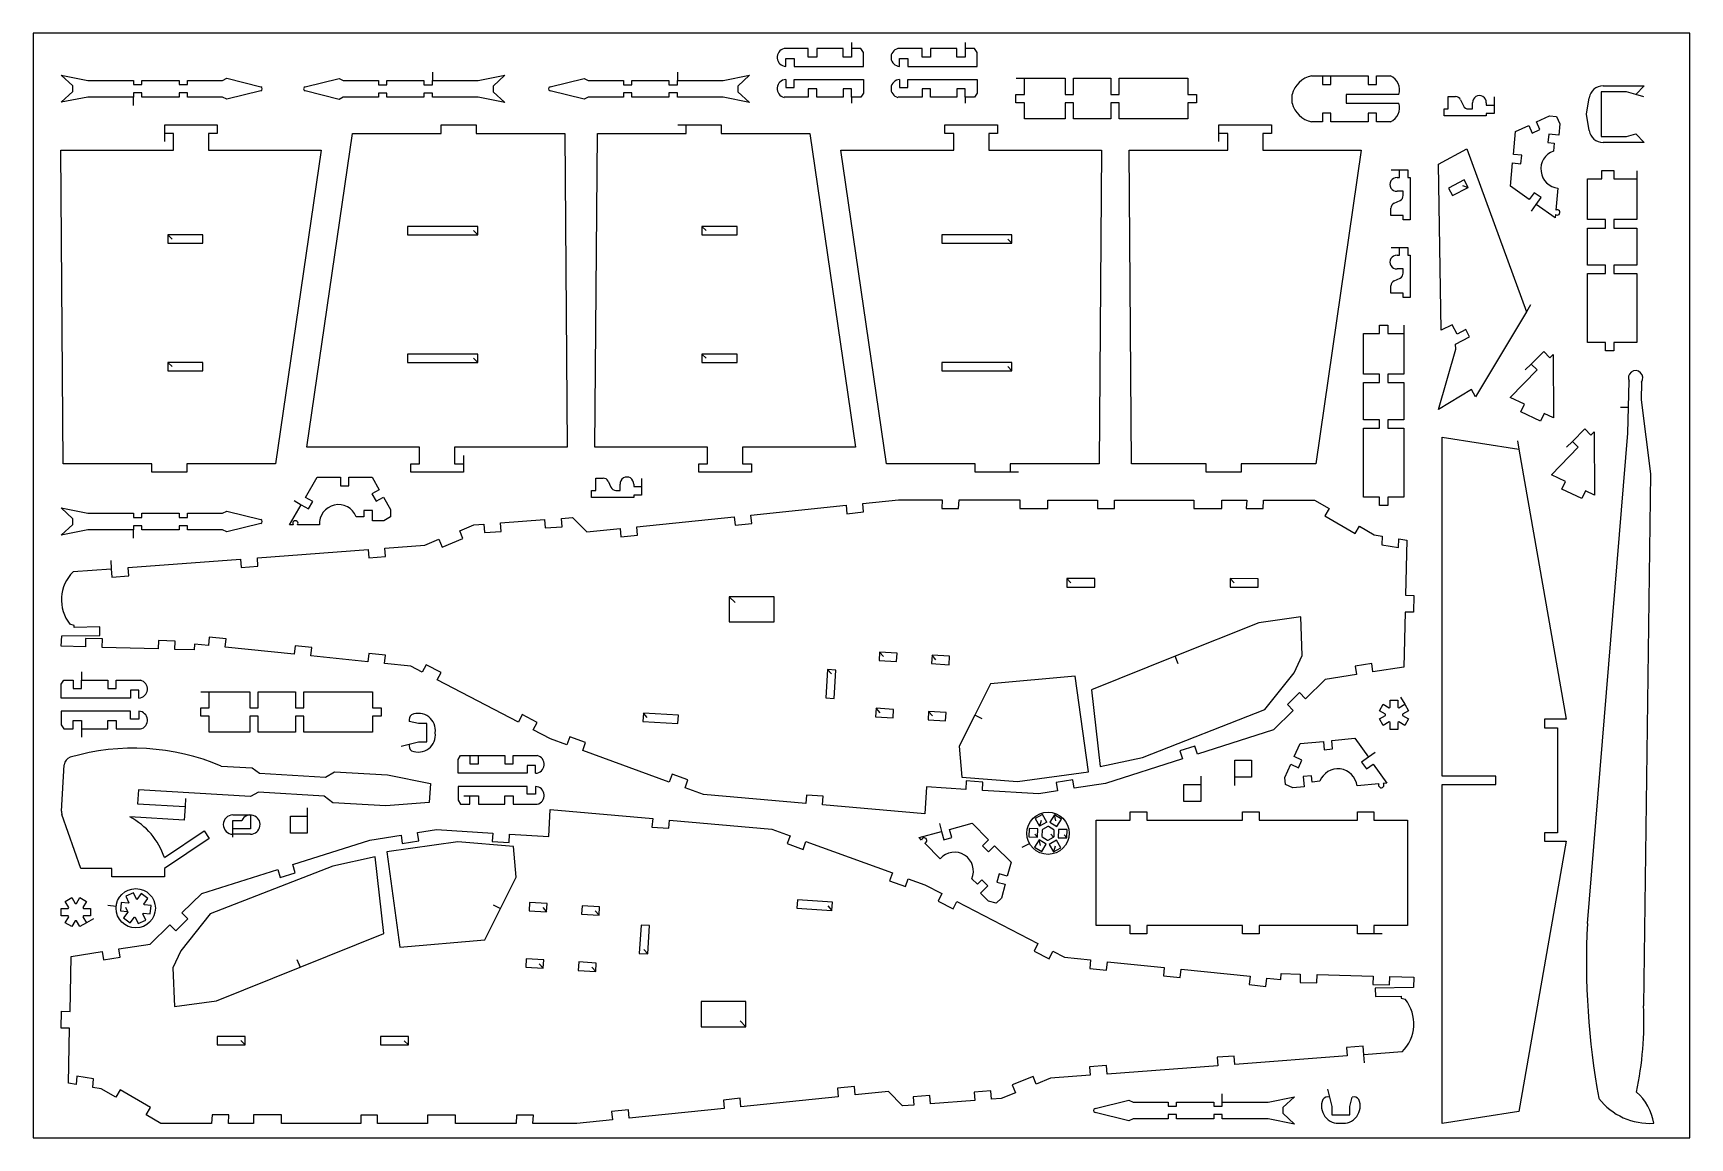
# Model space of a CAD drawing. Extents: x 0 to 600, y 0 to 400.
import ezdxf

# ---------------------------------------------------------------- set-up
doc = ezdxf.new("R2010")
doc.units = 0
doc.header["$MEASUREMENT"] = 0
doc.layers.add('DEFAULT', color=7, linetype='Continuous')
doc.layers.add('Layer1', color=150, linetype='Continuous')

msp = doc.modelspace()

# ---------------------------------------------------------------- linework, layer by layer
for p, q in [((362.74, 109.98), (363.77, 108.86)), ((368.55, 109.99), (369.58, 108.88)), ((373.34, 109.7), (374.37, 108.58))]:
    msp.add_line(p, q)
at = {"layer": 'DEFAULT'}
for p, q in [((296.36, 396.57), (296.36, 394.41)), ((296.36, 396.57), (296.36, 394.41)), ((296.36, 396.57), (296.36, 394.41)), ((337.56, 396.57), (337.56, 394.41)), ((337.56, 396.57), (337.56, 394.41)), ((337.56, 396.57), (337.56, 394.41)), ((280.74, 394.41), (272.02, 394.41)), ((272.58, 387.96), (272.58, 390.8)), ((272.58, 390.8), (275.62, 390.8)), ((275.62, 390.8), (275.62, 387.96)), ((280.74, 391.36), (280.74, 394.41)), ((283.79, 391.36), (280.74, 391.36)), ((293.31, 394.41), (283.79, 394.41)), ((283.79, 394.41), (283.79, 391.36)), ((293.31, 391.36), (293.31, 394.41)), ((296.36, 391.36), (293.31, 391.36)), ((299.74, 394.41), (296.36, 394.41)), ((296.36, 394.41), (296.36, 391.36)), ((300.68, 392.95), (299.74, 394.41)), ((300.68, 387.96), (300.68, 392.95)), ((321.94, 394.41), (313.22, 394.41)), ((313.78, 387.96), (313.78, 390.8)), ((313.78, 390.8), (316.83, 390.8)), ((316.83, 390.8), (316.83, 387.96)), ((321.94, 391.36), (321.94, 394.41)), ((324.99, 391.36), (321.94, 391.36)), ((334.51, 394.41), (324.99, 394.41)), ((324.99, 394.41), (324.99, 391.36)), ((334.51, 391.36), (334.51, 394.41)), ((337.56, 391.36), (334.51, 391.36)), ((340.94, 394.41), (337.56, 394.41)), ((337.56, 394.41), (337.56, 391.36)), ((341.89, 392.95), (340.94, 394.41)), ((341.89, 387.96), (341.89, 392.95)), ((14.39, 380.91), (10.18, 384.8)), ((10.18, 384.8), (19.76, 382.89)), ((144.6, 385.81), (144.6, 382.81)), ((161.19, 382.81), (170.77, 384.73)), ((170.77, 384.73), (166.55, 380.84)), ((233.31, 385.83), (233.31, 382.83)), ((249.9, 382.83), (259.48, 384.74)), ((259.48, 384.74), (255.26, 380.86)), ((275.62, 387.96), (300.68, 387.96)), ((316.83, 387.96), (341.89, 387.96)), ((463.03, 384.55), (466.95, 384.55)), ((466.95, 384.55), (466.95, 381.44)), ((466.99, 384.55), (469.99, 384.55)), ((469.99, 384.55), (483.46, 384.55)), ((469.99, 381.44), (469.99, 384.55)), ((483.46, 384.55), (483.46, 381.44)), ((486.51, 381.44), (486.51, 384.55)), ((486.51, 384.55), (491.53, 384.55)), ((10.18, 374.95), (14.39, 378.84)), ((14.39, 378.84), (14.39, 380.91)), ((19.76, 382.89), (36.35, 382.89)), ((36.35, 382.89), (36.35, 381.36)), ((36.35, 381.36), (39.4, 381.36)), ((39.4, 378.38), (36.35, 378.38)), ((36.35, 378.38), (36.35, 376.86)), ((39.4, 381.36), (39.4, 382.89)), ((39.4, 382.89), (52.86, 382.89)), ((39.4, 376.86), (39.4, 378.38)), ((52.86, 382.89), (52.86, 381.36)), ((52.86, 381.36), (55.91, 381.36)), ((55.91, 378.38), (52.86, 378.38)), ((52.86, 378.38), (52.86, 376.86)), ((55.91, 381.36), (55.91, 382.89)), ((55.91, 382.89), (68.61, 382.89)), ((55.91, 376.86), (55.91, 378.38)), ((68.61, 382.89), (70.13, 383.64)), ((70.13, 383.64), (82.42, 380.61)), ((82.42, 379.13), (70.13, 376.11)), ((98.53, 380.54), (110.82, 383.57)), ((110.82, 376.03), (98.53, 379.06)), ((110.82, 383.57), (112.34, 382.81)), ((112.34, 382.81), (125.04, 382.81)), ((125.04, 382.81), (125.04, 381.29)), ((125.04, 381.29), (128.09, 381.29)), ((128.09, 378.31), (125.04, 378.31)), ((125.04, 378.31), (125.04, 376.79)), ((128.09, 381.29), (128.09, 382.81)), ((128.09, 382.81), (141.55, 382.81)), ((128.09, 376.79), (128.09, 378.31)), ((141.55, 382.81), (141.55, 381.29)), ((141.55, 381.29), (144.6, 381.29)), ((144.6, 378.31), (141.55, 378.31)), ((141.55, 378.31), (141.55, 376.79)), ((144.6, 382.81), (161.19, 382.81)), ((144.6, 381.29), (144.6, 382.81)), ((144.6, 376.79), (144.6, 378.31)), ((166.55, 380.84), (166.55, 378.76)), ((166.55, 378.76), (170.77, 374.87)), ((187.24, 380.56), (199.53, 383.58)), ((199.53, 376.05), (187.24, 379.08)), ((199.53, 383.58), (201.05, 382.83)), ((201.05, 382.83), (213.75, 382.83)), ((213.75, 382.83), (213.75, 381.31)), ((213.75, 381.31), (216.8, 381.31)), ((216.8, 378.33), (213.75, 378.33)), ((213.75, 378.33), (213.75, 376.8)), ((216.8, 381.31), (216.8, 382.83)), ((216.8, 382.83), (230.26, 382.83)), ((216.8, 376.8), (216.8, 378.33)), ((230.26, 382.83), (230.26, 381.31)), ((230.26, 381.31), (233.31, 381.31)), ((233.31, 378.33), (230.26, 378.33)), ((230.26, 378.33), (230.26, 376.8)), ((233.31, 382.83), (249.9, 382.83)), ((233.31, 381.31), (233.31, 382.83)), ((233.31, 376.8), (233.31, 378.33)), ((255.26, 380.86), (255.26, 378.78)), ((255.26, 378.78), (259.48, 374.89)), ((272.58, 383.21), (272.58, 380.37)), ((272.58, 380.37), (275.62, 380.37)), ((275.62, 380.37), (275.62, 383.21)), ((275.62, 383.21), (300.68, 383.21)), ((283.79, 379.81), (280.74, 379.81)), ((280.74, 379.81), (280.74, 376.76)), ((283.79, 376.76), (283.79, 379.81)), ((296.36, 379.81), (293.31, 379.81)), ((293.31, 379.81), (293.31, 376.76)), ((296.36, 376.76), (296.36, 379.81)), ((300.68, 378.22), (299.74, 376.76)), ((300.68, 383.21), (300.68, 378.22)), ((313.78, 383.21), (313.78, 380.37)), ((313.78, 380.37), (316.83, 380.37)), ((316.83, 380.37), (316.83, 383.21)), ((316.83, 383.21), (341.89, 383.21)), ((324.99, 379.81), (321.94, 379.81)), ((321.94, 379.81), (321.94, 376.76)), ((324.99, 376.76), (324.99, 379.81)), ((337.56, 379.81), (334.51, 379.81)), ((334.51, 379.81), (334.51, 376.76)), ((337.56, 376.76), (337.56, 379.81)), ((341.89, 378.22), (340.94, 376.76)), ((341.89, 383.21), (341.89, 378.22)), ((356, 383.64), (359, 383.64)), ((359, 383.64), (373.73, 383.64)), ((359, 377.84), (359, 383.63)), ((373.73, 383.64), (373.73, 377.84)), ((376.78, 377.84), (376.78, 383.64)), ((376.78, 383.64), (390.25, 383.64)), ((390.25, 383.64), (390.25, 377.84)), ((393.3, 377.84), (393.3, 383.64)), ((393.3, 383.64), (418.23, 383.64)), ((418.23, 383.64), (418.23, 377.84)), ((466.95, 381.44), (469.99, 381.44)), ((483.46, 381.44), (486.51, 381.44)), ((577.02, 378.78), (567.92, 378.78)), ((567.92, 378.78), (567.92, 362.55)), ((568.55, 380.89), (583.51, 380.89)), ((580.46, 377.76), (577.02, 378.78)), ((583.51, 380.89), (580.46, 377.76)), ((19.76, 376.86), (10.18, 374.95)), ((36.35, 376.86), (19.76, 376.86)), ((36.35, 373.86), (36.35, 376.86)), ((52.86, 376.86), (39.4, 376.86)), ((68.61, 376.86), (55.91, 376.86)), ((70.13, 376.11), (68.61, 376.86)), ((112.34, 376.79), (110.82, 376.03)), ((125.04, 376.79), (112.34, 376.79)), ((141.55, 376.79), (128.09, 376.79)), ((161.19, 376.79), (144.6, 376.79)), ((170.77, 374.87), (161.19, 376.79)), ((201.05, 376.8), (199.53, 376.05)), ((213.75, 376.8), (201.05, 376.8)), ((230.26, 376.8), (216.8, 376.8)), ((249.9, 376.8), (233.31, 376.8)), ((259.48, 374.89), (249.9, 376.8)), ((280.74, 376.76), (272.02, 376.76)), ((293.31, 376.76), (283.79, 376.76)), ((299.74, 376.76), (296.36, 376.76)), ((296.36, 376.76), (296.36, 374.6)), ((296.36, 376.76), (296.36, 374.6)), ((296.36, 376.76), (296.36, 374.6)), ((321.94, 376.76), (313.22, 376.76)), ((334.51, 376.76), (324.99, 376.76)), ((340.94, 376.76), (337.56, 376.76)), ((337.56, 376.76), (337.56, 374.6)), ((337.56, 376.76), (337.56, 374.6)), ((337.56, 376.76), (337.56, 374.6)), ((355.95, 374.79), (355.95, 377.84)), ((355.95, 377.84), (359, 377.84)), ((359, 374.79), (355.95, 374.79)), ((359, 369), (359, 374.79)), ((373.73, 377.84), (376.78, 377.84)), ((376.78, 374.79), (373.73, 374.79)), ((373.73, 374.79), (373.73, 369)), ((376.78, 369), (376.78, 374.79)), ((390.25, 377.84), (393.3, 377.84)), ((393.3, 374.79), (390.25, 374.79)), ((390.25, 374.79), (390.25, 369)), ((393.3, 369), (393.3, 374.79)), ((418.23, 377.84), (421.28, 377.84)), ((421.28, 374.79), (418.23, 374.79)), ((418.23, 374.79), (418.23, 369)), ((421.28, 377.84), (421.28, 374.79)), ((455.92, 374.7), (455.92, 377.75)), ((494.59, 377.75), (475.54, 377.75)), ((475.54, 377.75), (475.54, 374.7)), ((475.54, 374.7), (494.59, 374.7)), ((511, 370), (511, 372.56)), ((511, 372.56), (512.52, 372.56)), ((512.52, 372.56), (512.52, 377.01)), ((512.52, 377.01), (515.15, 377.01)), ((516.99, 375.84), (517.99, 373.72)), ((519.83, 372.56), (521.31, 372.56)), ((521.31, 372.56), (521.31, 374.78)), ((526.25, 374.78), (526.25, 373.92)), ((526.25, 373.92), (529.1, 373.92)), ((529.1, 376.92), (529.1, 373.92)), ((529.1, 373.92), (529.1, 370.87)), ((562.61, 370.66), (563.53, 376.6)), ((583.33, 376.9), (580.46, 377.76)), ((47.64, 363.71), (47.64, 366.76)), ((47.64, 366.76), (66.69, 366.76)), ((66.69, 366.76), (66.69, 363.71)), ((147.75, 363.71), (147.75, 366.76)), ((147.75, 366.76), (160.45, 366.76)), ((160.45, 366.76), (160.45, 363.71)), ((233.46, 366.76), (236.46, 366.76)), ((236.46, 366.76), (249.16, 366.76)), ((236.46, 363.71), (236.46, 366.76)), ((249.16, 366.76), (249.16, 363.71)), ((330.21, 363.71), (330.21, 366.76)), ((330.21, 366.76), (349.26, 366.76)), ((349.26, 366.76), (349.26, 363.71)), ((373.73, 369), (359, 369)), ((390.25, 369), (376.78, 369)), ((418.23, 369), (393.3, 369)), ((429.44, 363.72), (429.44, 366.77)), ((429.44, 366.77), (448.49, 366.77)), ((448.49, 366.77), (448.49, 363.72)), ((466.95, 367.9), (463.03, 367.9)), ((469.99, 371.01), (466.95, 371.01)), ((466.95, 371.01), (466.95, 367.9)), ((469.99, 367.9), (469.99, 371.01)), ((483.46, 367.9), (469.99, 367.9)), ((486.51, 371.01), (483.46, 371.01)), ((483.46, 371.01), (483.46, 367.9)), ((486.51, 367.9), (486.51, 371.01)), ((491.53, 367.9), (486.51, 367.9)), ((526.25, 370), (511, 370)), ((529.1, 370.87), (526.25, 370.87)), ((526.25, 370.87), (526.25, 370)), ((536.91, 364.44), (541.64, 366.59)), ((541.64, 366.59), (542.9, 363.82)), ((544.41, 367.86), (549.15, 370.02)), ((545.68, 365.08), (544.41, 367.86)), ((549.15, 370.02), (551.75, 369.76)), ((551.75, 369.76), (552.95, 367.14)), ((552.95, 367.14), (552.55, 363.05)), ((563.53, 364.73), (562.61, 370.66)), ((47.64, 360.71), (47.64, 363.71)), ((50.82, 363.71), (47.64, 363.71)), ((50.82, 357.61), (50.82, 363.71)), ((66.69, 363.71), (63.52, 363.71)), ((63.52, 363.71), (63.52, 357.61)), ((99.13, 250.13), (115.62, 363.71)), ((115.62, 363.71), (147.75, 363.71)), ((160.45, 363.71), (192.57, 363.71)), ((192.57, 363.71), (193.45, 250.13)), ((203.45, 250.13), (204.33, 363.71)), ((204.33, 363.71), (236.46, 363.71)), ((249.16, 363.71), (281.28, 363.71)), ((281.28, 363.71), (297.78, 250.13)), ((333.39, 363.71), (330.21, 363.71)), ((333.39, 357.61), (333.39, 363.71)), ((349.26, 363.71), (346.09, 363.71)), ((346.09, 363.71), (346.09, 357.61)), ((429.44, 360.72), (429.44, 363.72)), ((432.62, 363.72), (429.44, 363.72)), ((432.62, 357.63), (432.62, 363.72)), ((448.49, 363.72), (445.32, 363.72)), ((445.32, 363.72), (445.32, 357.63)), ((536.1, 356.05), (536.91, 364.44)), ((542.9, 363.82), (545.68, 365.08)), ((548.88, 363.4), (548.59, 360.37)), ((548.59, 360.37), (550.83, 360.15)), ((552.55, 363.05), (548.88, 363.4)), ((550.83, 360.15), (550.56, 357.31)), ((567.92, 362.55), (577.02, 362.55)), ((583.51, 360.43), (568.55, 360.43)), ((577.02, 362.55), (580.46, 363.57)), ((580.46, 363.57), (583.51, 360.43)), ((10.88, 244.03), (10.01, 357.61)), ((10.01, 357.61), (50.82, 357.61)), ((63.52, 357.61), (104.33, 357.61)), ((104.33, 357.61), (87.83, 244.03)), ((309.07, 244.03), (292.57, 357.61)), ((292.57, 357.61), (333.39, 357.61)), ((346.09, 357.61), (386.9, 357.61)), ((386.9, 357.61), (386.02, 244.03)), ((397.77, 244.05), (396.89, 357.63)), ((396.89, 357.63), (432.62, 357.63)), ((445.32, 357.63), (481, 357.63)), ((481, 357.63), (464.5, 244.05)), ((508.92, 352.61), (519.27, 358.07)), ((519.27, 358.07), (540.79, 299.09)), ((539.13, 355.76), (536.1, 356.05)), ((538.84, 352.72), (539.13, 355.76)), ((491.84, 350.52), (494.84, 350.52)), ((494.84, 350.52), (497.89, 350.52)), ((494.84, 347.68), (494.84, 350.52)), ((497.89, 350.52), (497.89, 347.68)), ((509.98, 292.47), (508.92, 352.61)), ((535, 344.63), (535.81, 353.01)), ((535.81, 353.01), (538.84, 352.72)), ((568.16, 347.2), (568.16, 350.25)), ((568.16, 350.25), (572.46, 350.25)), ((572.46, 350.25), (572.46, 347.2)), ((580.8, 350.2), (580.8, 347.2)), ((493.97, 347.68), (494.84, 347.68)), ((496.19, 342.73), (493.97, 342.73)), ((496.19, 341.25), (496.19, 342.73)), ((497.89, 347.68), (498.76, 347.68)), ((498.76, 347.68), (498.76, 332.42)), ((518.25, 346.85), (512.63, 343.89)), ((512.63, 343.89), (514.06, 341.19)), ((514.06, 341.19), (519.67, 344.16)), ((517.61, 344.79), (519.67, 344.16)), ((519.67, 344.16), (518.25, 346.85)), ((541.86, 339.73), (535, 344.63)), ((543.63, 342.22), (541.86, 339.73)), ((546.11, 340.45), (543.63, 342.22)), ((552.24, 343.85), (551.47, 335.93)), ((562.91, 332.47), (562.91, 347.2)), ((562.91, 347.2), (568.16, 347.2)), ((572.46, 347.2), (580.8, 347.2)), ((580.8, 347.2), (580.8, 332.47)), ((491.75, 333.95), (491.75, 336.57)), ((492.91, 338.41), (495.03, 339.42)), ((542.6, 335.52), (544.34, 337.96)), ((544.34, 337.96), (546.11, 340.45)), ((551.2, 333.07), (544.34, 337.96)), ((161.03, 330.02), (135.63, 330.02)), ((135.63, 330.02), (135.63, 326.95)), ((161.03, 326.95), (161.03, 330.02)), ((243.75, 328.48), (242.22, 330.01)), ((242.22, 330.01), (242.22, 326.96)), ((254.92, 330.01), (242.22, 330.01)), ((254.92, 326.96), (254.92, 330.01)), ((496.19, 333.95), (491.75, 333.95)), ((496.19, 332.42), (496.19, 333.95)), ((498.76, 332.42), (496.19, 332.42)), ((551.32, 334.35), (551.2, 333.07)), ((569.41, 332.47), (562.91, 332.47)), ((569.41, 329.42), (569.41, 332.47)), ((580.8, 332.47), (572.46, 332.47)), ((572.46, 332.47), (572.46, 329.42)), ((50.3, 325.46), (48.78, 326.98)), ((48.78, 326.98), (48.78, 323.93)), ((61.48, 326.98), (48.78, 326.98)), ((61.48, 323.93), (61.48, 326.98)), ((135.63, 326.95), (161.03, 326.95)), ((159.49, 328.48), (161.03, 326.95)), ((242.22, 326.96), (254.92, 326.96)), ((354.48, 326.99), (329.08, 326.99)), ((329.08, 326.99), (329.08, 323.92)), ((352.94, 325.46), (354.48, 323.92)), ((354.48, 323.92), (354.48, 326.99)), ((562.91, 315.96), (562.91, 329.42)), ((562.91, 329.42), (569.41, 329.42)), ((572.46, 329.42), (580.8, 329.42)), ((580.8, 329.42), (580.8, 315.96)), ((48.78, 323.93), (61.48, 323.93)), ((329.08, 323.92), (354.48, 323.92)), ((491.84, 322.42), (494.84, 322.42)), ((493.97, 319.58), (494.84, 319.58)), ((494.84, 322.42), (497.89, 322.42)), ((494.84, 319.58), (494.84, 322.42)), ((497.89, 322.42), (497.89, 319.58)), ((497.89, 319.58), (498.76, 319.58)), ((498.76, 319.58), (498.76, 304.32)), ((496.19, 314.63), (493.97, 314.63)), ((496.19, 313.15), (496.19, 314.63)), ((569.41, 315.96), (562.91, 315.96)), ((562.91, 287.97), (562.91, 312.91)), ((562.91, 312.91), (569.41, 312.91)), ((569.41, 312.91), (569.41, 315.96)), ((580.8, 315.96), (572.46, 315.96)), ((572.46, 315.96), (572.46, 312.91)), ((572.46, 312.91), (580.8, 312.91)), ((580.8, 312.91), (580.8, 287.97)), ((491.75, 305.85), (491.75, 308.48)), ((492.91, 310.31), (495.03, 311.32)), ((496.19, 305.85), (491.75, 305.85)), ((496.19, 304.32), (496.19, 305.85)), ((498.76, 304.32), (496.19, 304.32)), ((542.33, 301.66), (540.79, 299.09)), ((487.58, 291.27), (487.58, 294.32)), ((487.58, 294.32), (490.63, 294.32)), ((490.63, 294.32), (490.63, 291.27)), ((496.42, 294.27), (496.42, 291.27)), ((513.92, 294.35), (509.98, 292.47)), ((515.67, 291.05), (513.92, 294.35)), ((540.79, 299.09), (522.34, 268.32)), ((481.79, 276.54), (481.79, 291.27)), ((481.79, 291.27), (487.58, 291.27)), ((490.63, 291.27), (496.42, 291.27)), ((496.42, 291.27), (496.42, 276.54)), ((515.16, 287.33), (520.25, 290.01)), ((518.83, 292.71), (515.67, 291.05)), ((520.25, 290.01), (518.83, 292.71)), ((161.03, 283.82), (135.63, 283.82)), ((135.63, 283.82), (135.63, 280.74)), ((159.49, 282.28), (161.03, 280.74)), ((161.03, 280.74), (161.03, 283.82)), ((243.75, 282.28), (242.22, 283.81)), ((242.22, 283.81), (242.22, 280.76)), ((254.92, 283.81), (242.22, 283.81)), ((254.92, 280.76), (254.92, 283.81)), ((508.91, 263.73), (515.19, 285.58)), ((515.19, 285.58), (515.16, 287.33)), ((542.54, 280.2), (547.06, 284.69)), ((547.06, 284.69), (549.27, 282.46)), ((549.27, 282.46), (550.44, 283.66)), ((550.44, 283.66), (550.57, 260.74)), ((569.41, 287.97), (562.91, 287.97)), ((569.41, 284.92), (569.41, 287.97)), ((572.46, 284.92), (569.41, 284.92)), ((580.8, 287.97), (572.46, 287.97)), ((572.46, 287.97), (572.46, 284.92)), ((50.3, 279.25), (48.78, 280.78)), ((48.78, 280.78), (48.78, 277.73)), ((61.48, 280.78), (48.78, 280.78)), ((48.78, 277.73), (61.48, 277.73)), ((61.48, 277.73), (61.48, 280.78)), ((135.63, 280.74), (161.03, 280.74)), ((242.22, 280.76), (254.92, 280.76)), ((354.48, 280.79), (329.08, 280.79)), ((329.08, 280.79), (329.08, 277.72)), ((329.08, 277.72), (354.48, 277.72)), ((352.94, 279.25), (354.48, 277.72)), ((354.48, 277.72), (354.48, 280.79)), ((487.58, 276.54), (481.79, 276.54)), ((487.58, 273.49), (487.58, 276.54)), ((496.42, 276.54), (490.63, 276.54)), ((490.63, 276.54), (490.63, 273.49)), ((534.92, 268.04), (544.67, 278.06)), ((540.41, 278.09), (542.54, 280.2)), ((544.67, 278.06), (542.54, 280.2)), ((481.79, 260.03), (481.79, 273.49)), ((481.79, 273.49), (487.58, 273.49)), ((490.63, 273.49), (496.42, 273.49)), ((496.42, 273.49), (496.42, 260.03)), ((520.91, 271.02), (508.91, 263.73)), ((522.34, 268.32), (520.91, 271.02)), ((577.82, 264.54), (578.05, 273.94)), ((582.49, 273.67), (582.41, 267.24)), ((540.06, 265.64), (534.92, 268.04)), ((538.77, 262.88), (540.06, 265.64)), ((574.82, 264.61), (577.82, 264.54)), ((577.59, 255.14), (577.82, 264.54)), ((582.41, 267.24), (585.74, 240.47)), ((487.58, 260.03), (481.79, 260.03)), ((487.58, 256.98), (487.58, 260.03)), ((496.42, 260.03), (490.63, 260.03)), ((490.63, 260.03), (490.63, 256.98)), ((545.95, 259.53), (538.77, 262.88)), ((547.24, 262.29), (545.95, 259.53)), ((550.57, 260.74), (547.24, 262.29)), ((481.79, 232.04), (481.79, 256.98)), ((481.79, 256.98), (487.58, 256.98)), ((490.63, 256.98), (496.42, 256.98)), ((496.42, 256.98), (496.42, 232.04)), ((510.26, 130.99), (510.26, 253.68)), ((510.26, 253.68), (538.05, 249.39)), ((537.54, 252.35), (538.05, 249.39)), ((555.32, 250.09), (557.45, 252.2)), ((557.45, 252.2), (561.97, 256.69)), ((559.58, 250.06), (557.45, 252.2)), ((561.97, 256.69), (564.19, 254.46)), ((562.89, 77.56), (577.59, 255.14)), ((564.19, 254.46), (565.36, 255.66)), ((565.36, 255.66), (565.48, 232.74)), ((139.94, 250.13), (99.13, 250.13)), ((139.94, 244.03), (139.94, 250.13)), ((193.45, 250.13), (152.64, 250.13)), ((152.64, 250.13), (152.64, 244.03)), ((155.81, 247.03), (155.81, 244.03)), ((244.26, 250.13), (203.45, 250.13)), ((244.26, 244.03), (244.26, 250.13)), ((297.78, 250.13), (256.96, 250.13)), ((256.96, 250.13), (256.96, 244.03)), ((538.05, 249.39), (555.16, 151.56)), ((549.84, 240.04), (559.58, 250.06)), ((43.01, 244.03), (10.88, 244.03)), ((43.01, 240.98), (43.01, 244.03)), ((55.71, 240.98), (43.01, 240.98)), ((87.83, 244.03), (55.71, 244.03)), ((55.71, 244.03), (55.71, 240.98)), ((136.76, 240.98), (136.76, 244.03)), ((136.76, 244.03), (139.94, 244.03)), ((155.81, 240.98), (136.76, 240.98)), ((152.64, 244.03), (155.81, 244.03)), ((155.81, 244.03), (155.81, 240.98)), ((241.09, 240.98), (241.09, 244.03)), ((241.09, 244.03), (244.26, 244.03)), ((260.14, 240.98), (241.09, 240.98)), ((256.96, 244.03), (260.14, 244.03)), ((260.14, 244.03), (260.14, 240.98)), ((341.19, 244.03), (309.07, 244.03)), ((341.19, 240.98), (341.19, 244.03)), ((353.89, 240.98), (341.19, 240.98)), ((386.02, 244.03), (353.89, 244.03)), ((353.89, 244.03), (353.89, 240.98)), ((356.89, 240.98), (353.89, 240.98)), ((424.81, 244.05), (397.77, 244.05)), ((424.81, 241), (424.81, 244.05)), ((437.51, 241), (424.81, 241)), ((464.5, 244.05), (437.51, 244.05)), ((437.51, 244.05), (437.51, 241)), ((554.98, 237.64), (549.84, 240.04)), ((585.74, 240.47), (583.24, 47.82)), ((98.63, 231.88), (102.85, 239.18)), ((102.85, 239.18), (111.27, 239.18)), ((111.27, 239.18), (111.27, 236.13)), ((111.27, 236.13), (114.32, 236.13)), ((114.32, 236.13), (114.32, 239.18)), ((114.32, 239.18), (122.75, 239.18)), ((125.35, 234.68), (122.71, 233.15)), ((122.75, 239.18), (125.35, 234.68)), ((202.25, 231.87), (202.25, 234.44)), ((202.25, 234.44), (203.77, 234.44)), ((203.77, 234.44), (203.77, 238.88)), ((203.77, 238.88), (206.4, 238.88)), ((208.24, 237.72), (209.24, 235.6)), ((211.08, 234.44), (212.55, 234.44)), ((212.55, 234.44), (212.55, 236.66)), ((217.5, 236.66), (217.5, 235.79)), ((217.5, 235.79), (220.34, 235.79)), ((220.34, 238.79), (220.34, 235.79)), ((220.34, 235.79), (220.34, 232.74)), ((553.69, 234.88), (554.98, 237.64)), ((560.87, 231.53), (553.69, 234.88)), ((562.16, 234.29), (560.87, 231.53)), ((565.48, 232.74), (562.16, 234.29)), ((14.39, 224.19), (10.18, 228.08)), ((10.18, 228.08), (19.76, 226.16)), ((92.9, 221.95), (97.11, 229.24)), ((94.51, 230.74), (97.11, 229.24)), ((97.11, 229.24), (99.75, 227.72)), ((101.27, 230.36), (98.63, 231.88)), ((99.75, 227.72), (101.27, 230.36)), ((122.71, 233.15), (124.23, 230.51)), ((124.23, 230.51), (126.87, 232.04)), ((126.87, 232.04), (129.47, 227.53)), ((217.5, 231.87), (202.25, 231.87)), ((220.34, 232.74), (217.5, 232.74)), ((217.5, 232.74), (217.5, 231.87)), ((259.98, 225.5), (294.4, 229.03)), ((294.4, 229.03), (294.71, 226)), ((300.46, 229.65), (313.42, 230.98)), ((300.77, 226.62), (300.46, 229.65)), ((313.42, 230.98), (329.24, 230.97)), ((329.24, 230.97), (329.05, 227.92)), ((335.16, 227.92), (335.35, 230.97)), ((335.35, 230.97), (357.29, 230.96)), ((357.29, 230.96), (357.29, 227.91)), ((367.45, 227.91), (367.45, 230.95)), ((367.45, 230.95), (385.51, 230.95)), ((385.51, 230.95), (385.51, 227.9)), ((391.6, 227.89), (391.6, 230.94)), ((391.6, 230.94), (420.3, 230.93)), ((420.3, 230.93), (420.3, 227.88)), ((430.46, 227.88), (430.46, 230.92)), ((430.46, 230.92), (439.52, 230.92)), ((439.52, 230.92), (439.34, 227.87)), ((445.45, 227.87), (445.63, 230.92)), ((445.63, 230.92), (464.01, 230.91)), ((464.01, 230.91), (469.33, 227.83)), ((487.58, 232.04), (481.79, 232.04)), ((487.58, 228.99), (487.58, 232.04)), ((490.63, 228.99), (487.58, 228.99)), ((496.42, 232.04), (490.63, 232.04)), ((490.63, 232.04), (490.63, 228.99)), ((10.18, 218.22), (14.39, 222.11)), ((14.39, 222.11), (14.39, 224.19)), ((19.76, 226.16), (36.35, 226.16)), ((36.35, 226.16), (36.35, 224.64)), ((36.35, 224.64), (39.4, 224.64)), ((39.4, 224.64), (39.4, 226.16)), ((39.4, 226.16), (52.86, 226.16)), ((52.86, 226.16), (52.86, 224.64)), ((52.86, 224.64), (55.91, 224.64)), ((55.91, 224.64), (55.91, 226.16)), ((55.91, 226.16), (68.61, 226.16)), ((68.61, 226.16), (70.13, 226.92)), ((70.13, 226.92), (82.42, 223.89)), ((82.42, 222.41), (70.13, 219.38)), ((119.81, 224.91), (116.96, 224.91)), ((122.86, 227.16), (119.81, 227.16)), ((119.81, 227.16), (119.81, 224.91)), ((122.86, 223.47), (122.86, 227.16)), ((126.98, 223.47), (122.86, 223.47)), ((129.47, 224.91), (126.98, 223.47)), ((129.47, 227.53), (129.47, 224.91)), ((159.64, 221.93), (163.2, 222.19)), ((163.2, 222.19), (163.43, 219.15)), ((169.28, 222.65), (185.25, 223.85)), ((169.51, 219.61), (169.28, 222.65)), ((185.25, 223.85), (185.48, 220.82)), ((191.33, 224.31), (195.38, 224.62)), ((191.55, 221.27), (191.33, 224.31)), ((195.38, 224.62), (200.48, 219.4)), ((218.68, 221.27), (253.91, 224.88)), ((253.91, 224.88), (254.23, 221.85)), ((254.23, 221.85), (260.29, 222.47)), ((260.29, 222.47), (259.98, 225.5)), ((294.71, 226), (300.77, 226.62)), ((329.05, 227.92), (335.16, 227.92)), ((357.29, 227.91), (367.45, 227.91)), ((385.51, 227.9), (391.6, 227.89)), ((420.3, 227.88), (430.46, 227.88)), ((439.34, 227.87), (445.45, 227.87)), ((469.33, 227.83), (467.8, 225.19)), ((467.8, 225.19), (478.79, 218.83)), ((19.76, 220.14), (10.18, 218.22)), ((36.35, 220.14), (19.76, 220.14)), ((39.4, 221.66), (36.35, 221.66)), ((36.35, 221.66), (36.35, 220.14)), ((36.35, 217.14), (36.35, 220.14)), ((39.4, 220.14), (39.4, 221.66)), ((52.86, 220.14), (39.4, 220.14)), ((55.91, 221.66), (52.86, 221.66)), ((52.86, 221.66), (52.86, 220.14)), ((55.91, 220.14), (55.91, 221.66)), ((68.61, 220.14), (55.91, 220.14)), ((70.13, 219.38), (68.61, 220.14)), ((94.17, 221.95), (92.9, 221.95)), ((103.73, 221.95), (95.78, 221.95)), ((141.81, 214.6), (146.97, 216.72)), ((146.97, 216.72), (148.13, 213.9)), ((148.13, 213.9), (155.65, 216.99)), ((154.49, 219.81), (159.64, 221.93)), ((155.65, 216.99), (154.49, 219.81)), ((163.43, 219.15), (169.51, 219.61)), ((185.48, 220.82), (191.55, 221.27)), ((200.48, 219.4), (212.61, 220.64)), ((212.61, 220.64), (212.84, 217.6)), ((212.84, 217.6), (218.91, 218.23)), ((218.91, 218.23), (218.68, 221.27)), ((478.79, 218.83), (480.32, 221.47)), ((480.32, 221.47), (485.64, 218.39)), ((485.64, 218.39), (488.62, 217.89)), ((488.62, 217.89), (488.43, 214.78)), ((494.47, 213.77), (494.66, 216.88)), ((494.66, 216.88), (497.49, 216.4)), ((497.49, 216.4), (497.04, 196.46)), ((81.2, 210.04), (121.34, 213.06)), ((81.43, 207), (81.2, 210.04)), ((121.34, 213.06), (121.57, 210.02)), ((121.57, 210.02), (127.65, 210.48)), ((127.42, 213.52), (141.81, 214.6)), ((127.65, 210.48), (127.42, 213.52)), ((488.43, 214.78), (494.47, 213.77)), ((14.5, 205.01), (28.32, 206.05)), ((28.09, 209.04), (28.32, 206.05)), ((28.32, 206.05), (28.55, 203.01)), ((34.4, 206.51), (75.12, 209.58)), ((34.62, 203.47), (34.4, 206.51)), ((75.12, 209.58), (75.35, 206.54)), ((75.35, 206.54), (81.43, 207)), ((28.55, 203.01), (34.62, 203.47)), ((374.32, 202.5), (374.31, 199.45)), ((374.31, 199.45), (384.47, 199.45)), ((375.84, 200.98), (374.32, 202.5)), ((384.48, 202.5), (374.32, 202.5)), ((384.47, 199.45), (384.48, 202.5)), ((435, 200.95), (433.48, 202.48)), ((433.48, 202.48), (433.48, 199.43)), ((443.64, 202.47), (433.48, 202.48)), ((433.48, 199.43), (443.63, 199.42)), ((443.63, 199.42), (443.64, 202.47)), ((252.12, 195.92), (252.11, 186.82)), ((254.24, 193.8), (252.12, 195.92)), ((268.35, 195.91), (252.12, 195.92)), ((268.35, 186.81), (268.35, 195.91)), ((497.04, 196.46), (500.09, 196.39)), ((500.09, 196.39), (499.95, 190.29)), ((252.11, 186.82), (268.35, 186.81)), ((443.9, 186.54), (413.6, 174.36)), ((459.08, 188.65), (443.9, 186.54)), ((459.64, 174.63), (459.08, 188.65)), ((496.9, 190.36), (496.45, 170.46)), ((499.95, 190.29), (496.9, 190.36)), ((10.18, 178), (10.41, 181.74)), ((10.41, 181.74), (24.19, 181.94)), ((14.85, 185.55), (13.34, 185.99)), ((14.8, 184.85), (14.85, 185.55)), ((24.15, 184.99), (14.8, 184.85)), ((19, 180.8), (18.91, 177.76)), ((25.09, 180.63), (19, 180.8)), ((24.19, 181.94), (24.15, 184.99)), ((25.01, 177.58), (25.09, 180.63)), ((45.35, 180.06), (45.26, 177.01)), ((51.44, 179.89), (45.35, 180.06)), ((63.81, 181.32), (63.5, 178.28)), ((69.87, 180.7), (63.81, 181.32)), ((69.56, 177.66), (69.87, 180.7)), ((18.91, 177.76), (10.18, 178)), ((45.26, 177.01), (25.01, 177.58)), ((51.36, 176.84), (51.44, 179.89)), ((58.26, 176.65), (51.36, 176.84)), ((58.4, 178.81), (58.26, 176.65)), ((63.5, 178.28), (58.4, 178.81)), ((94.55, 175.1), (69.56, 177.66)), ((94.87, 178.14), (94.55, 175.1)), ((100.93, 177.51), (94.87, 178.14)), ((100.62, 174.48), (100.93, 177.51)), ((121.22, 172.37), (100.62, 174.48)), ((121.53, 175.4), (121.22, 172.37)), ((127.6, 174.78), (121.53, 175.4)), ((127.29, 171.75), (127.6, 174.78)), ((306.53, 175.91), (306.34, 172.87)), ((307.96, 174.3), (306.53, 175.91)), ((312.87, 175.53), (306.53, 175.91)), ((312.68, 172.48), (312.87, 175.53)), ((325.54, 174.75), (325.36, 171.71)), ((326.97, 173.14), (325.54, 174.75)), ((331.88, 174.36), (325.54, 174.75)), ((331.7, 171.32), (331.88, 174.36)), ((413.6, 174.36), (383.29, 162.18)), ((414.72, 171.58), (413.6, 174.36)), ((456.73, 168.41), (459.64, 174.63)), ((17.55, 168.7), (17.55, 165.7)), ((136.78, 170.78), (127.29, 171.75)), ((140.94, 168.62), (136.78, 170.78)), ((142.35, 171.32), (140.94, 168.62)), ((147.76, 168.51), (142.35, 171.32)), ((146.35, 165.8), (147.76, 168.51)), ((287.71, 169.58), (287.08, 159.29)), ((289.14, 167.96), (287.71, 169.58)), ((290.75, 169.39), (287.71, 169.58)), ((290.12, 159.1), (290.75, 169.39)), ((306.34, 172.87), (312.68, 172.48)), ((325.36, 171.71), (331.7, 171.32)), ((446.12, 155.09), (456.73, 168.41)), ((484.77, 171.72), (478.75, 170.77)), ((478.75, 170.77), (479.22, 167.76)), ((485.24, 168.71), (484.77, 171.72)), ((496.45, 170.46), (485.24, 168.71)), ((10.18, 164.24), (11.12, 165.7)), ((10.18, 159.26), (10.18, 164.24)), ((11.12, 165.7), (14.5, 165.7)), ((14.5, 165.7), (14.5, 162.66)), ((14.5, 162.66), (17.55, 162.66)), ((17.55, 165.7), (27.07, 165.7)), ((17.55, 162.66), (17.55, 165.7)), ((27.07, 165.7), (27.07, 162.66)), ((27.07, 162.66), (30.12, 162.66)), ((30.12, 162.66), (30.12, 165.7)), ((30.12, 165.7), (38.85, 165.7)), ((38.29, 162.1), (35.24, 162.1)), ((35.24, 162.1), (35.24, 159.26)), ((38.29, 159.26), (38.29, 162.1)), ((175.72, 150.54), (146.35, 165.8)), ((346.69, 164.42), (341.02, 153.11)), ((377.41, 167.15), (346.69, 164.42)), ((382.22, 132.59), (377.41, 167.15)), ((383.29, 162.18), (386.4, 134.46)), ((467.94, 165.99), (460.78, 159)), ((479.22, 167.76), (467.94, 165.99)), ((35.24, 159.26), (10.18, 159.26)), ((60.73, 161.5), (63.73, 161.5)), ((63.73, 161.5), (78.46, 161.5)), ((63.73, 155.71), (63.73, 161.5)), ((78.46, 161.5), (78.46, 155.71)), ((81.51, 155.71), (81.51, 161.5)), ((81.51, 161.5), (94.97, 161.5)), ((94.97, 161.5), (94.97, 155.71)), ((98.02, 155.71), (98.02, 161.5)), ((98.02, 161.5), (122.96, 161.5)), ((122.96, 161.5), (122.96, 155.71)), ((287.08, 159.29), (290.12, 159.1)), ((458.64, 161.2), (454.24, 156.91)), ((454.24, 156.91), (456.39, 154.71)), ((460.78, 159), (458.64, 161.2)), ((487.6, 154.64), (488.97, 157.01)), ((488.97, 157.01), (491.13, 155.76)), ((491.48, 155.96), (491.48, 158.46)), ((491.48, 158.46), (494.23, 158.46)), ((494.23, 158.46), (494.23, 155.96)), ((494.58, 155.76), (496.74, 157.01)), ((495.24, 159.61), (496.74, 157.01)), ((496.74, 157.01), (498.11, 154.64)), ((35.24, 154.5), (10.18, 154.5)), ((10.18, 154.5), (10.18, 149.51)), ((14.5, 151.1), (17.55, 151.1)), ((14.5, 148.05), (14.5, 151.1)), ((17.55, 151.1), (17.55, 148.05)), ((27.07, 148.05), (27.07, 151.1)), ((27.07, 151.1), (30.12, 151.1)), ((30.12, 151.1), (30.12, 148.05)), ((35.24, 151.66), (35.24, 154.5)), ((38.29, 151.66), (35.24, 151.66)), ((38.29, 154.5), (38.29, 151.66)), ((60.68, 152.66), (60.68, 155.71)), ((60.68, 155.71), (63.73, 155.71)), ((63.73, 152.66), (60.68, 152.66)), ((63.73, 146.87), (63.73, 152.66)), ((78.46, 155.71), (81.51, 155.71)), ((81.51, 152.66), (78.46, 152.66)), ((78.46, 152.66), (78.46, 146.87)), ((81.51, 146.87), (81.51, 152.66)), ((94.97, 155.71), (98.02, 155.71)), ((98.02, 152.66), (94.97, 152.66)), ((94.97, 152.66), (94.97, 146.87)), ((98.02, 146.87), (98.02, 152.66)), ((122.96, 155.71), (126.01, 155.71)), ((126.01, 152.66), (122.96, 152.66)), ((122.96, 152.66), (122.96, 146.87)), ((126.01, 155.71), (126.01, 152.66)), ((139.54, 149.99), (136.19, 150.8)), ((177.13, 153.25), (175.72, 150.54)), ((182.54, 150.44), (177.13, 153.25)), ((181.13, 147.73), (182.54, 150.44)), ((220.99, 153.82), (220.81, 150.77)), ((220.81, 150.77), (233.48, 150)), ((222.42, 152.2), (220.99, 153.82)), ((233.67, 153.04), (220.99, 153.82)), ((233.48, 150), (233.67, 153.04)), ((305.28, 155.53), (305.1, 152.49)), ((305.1, 152.49), (311.44, 152.1)), ((306.71, 153.92), (305.28, 155.53)), ((311.62, 155.14), (305.28, 155.53)), ((311.44, 152.1), (311.62, 155.14)), ((324.3, 154.37), (324.11, 151.33)), ((324.11, 151.33), (330.45, 150.94)), ((325.73, 152.75), (324.3, 154.37)), ((330.64, 153.98), (324.3, 154.37)), ((330.45, 150.94), (330.64, 153.98)), ((341.02, 153.11), (335.35, 141.8)), ((343.7, 151.77), (341.02, 153.11)), ((401.76, 137.73), (446.12, 155.09)), ((456.39, 154.71), (449.23, 147.72)), ((489.76, 153.39), (487.6, 154.64)), ((487.6, 151.73), (489.76, 152.98)), ((488.97, 149.36), (487.6, 151.73)), ((491.13, 150.61), (488.97, 149.36)), ((489.76, 152.98), (489.76, 153.39)), ((491.13, 155.76), (491.48, 155.96)), ((491.48, 150.41), (491.13, 150.61)), ((491.48, 147.91), (491.48, 150.41)), ((494.23, 155.96), (494.58, 155.76)), ((494.58, 150.61), (494.23, 150.41)), ((494.23, 150.41), (494.23, 147.91)), ((496.74, 149.36), (494.58, 150.61)), ((498.11, 154.64), (495.95, 153.39)), ((495.95, 153.39), (495.95, 152.98)), ((495.95, 152.98), (498.11, 151.73)), ((498.11, 151.73), (496.74, 149.36)), ((555.16, 151.56), (547.41, 151.56)), ((547.41, 151.56), (547.41, 148.51)), ((10.18, 149.51), (11.12, 148.05)), ((11.12, 148.05), (14.5, 148.05)), ((17.55, 148.05), (27.07, 148.05)), ((17.55, 148.05), (17.55, 145.05)), ((30.12, 148.05), (38.85, 148.05)), ((78.46, 146.87), (63.73, 146.87)), ((94.97, 146.87), (81.51, 146.87)), ((122.96, 146.87), (98.02, 146.87)), ((142.59, 149.99), (139.54, 149.99)), ((142.59, 143.38), (142.59, 149.99)), ((187.35, 144.5), (181.13, 147.73)), ((193.32, 142.33), (187.35, 144.5)), ((194.36, 145.2), (193.32, 142.33)), ((200.09, 143.11), (194.36, 145.2)), ((449.23, 147.72), (421.71, 138.97)), ((470.3, 143.86), (478.69, 144.67)), ((478.69, 144.67), (483.58, 137.81)), ((494.23, 147.91), (491.48, 147.91)), ((547.41, 148.51), (552.06, 148.51)), ((552.06, 148.51), (552.06, 110.41)), ((133.27, 141.87), (136.19, 142.58)), ((136.19, 142.58), (139.54, 143.38)), ((139.54, 143.38), (142.59, 143.38)), ((153.87, 136.99), (154.81, 138.45)), ((154.81, 138.45), (158.19, 138.45)), ((158.19, 138.45), (158.19, 135.4)), ((158.24, 138.45), (161.24, 138.45)), ((161.24, 138.45), (170.77, 138.45)), ((161.24, 135.4), (161.24, 138.45)), ((170.77, 138.45), (170.77, 135.4)), ((173.81, 135.4), (173.81, 138.45)), ((173.81, 138.45), (182.54, 138.45)), ((199.05, 140.25), (200.09, 143.11)), ((230.38, 128.84), (199.05, 140.25)), ((335.35, 141.8), (336.34, 130.62)), ((420.78, 141.88), (415.32, 140.14)), ((415.32, 140.14), (416.24, 137.23)), ((421.71, 138.97), (420.78, 141.88)), ((456.72, 138.03), (458.88, 142.76)), ((459.49, 136.76), (456.72, 138.03)), ((458.88, 142.76), (467.27, 143.57)), ((467.27, 143.57), (467.56, 140.54)), ((467.56, 140.54), (470.59, 140.83)), ((470.59, 140.83), (470.3, 143.86)), ((486.02, 139.55), (483.58, 137.81)), ((10.26, 118.31), (11.27, 135.06)), ((68.13, 134.6), (79.29, 133.93)), ((79.29, 133.93), (81.98, 132.01)), ((81.98, 132.01), (105.83, 130.58)), ((105.83, 130.58), (109.19, 132.58)), ((109.19, 132.58), (128.36, 131.43)), ((153.87, 132), (153.87, 136.99)), ((178.93, 132), (153.87, 132)), ((158.19, 135.4), (161.24, 135.4)), ((170.77, 135.4), (173.81, 135.4)), ((181.98, 134.84), (178.93, 134.84)), ((178.93, 134.84), (178.93, 132)), ((181.98, 132), (181.98, 134.84)), ((356.49, 129), (382.22, 132.59)), ((386.4, 134.46), (401.76, 137.73)), ((416.24, 137.23), (388.34, 128.36)), ((435.18, 130.61), (435.18, 136.71)), ((435.18, 136.71), (441.27, 136.71)), ((441.27, 136.71), (441.27, 130.61)), ((453.3, 130.52), (455.46, 135.25)), ((455.46, 135.25), (458.23, 133.99)), ((458.23, 133.99), (459.49, 136.76)), ((483.58, 137.81), (481.1, 136.04)), ((481.1, 136.04), (482.87, 133.56)), ((482.87, 133.56), (485.35, 135.33)), ((485.35, 135.33), (490.24, 128.47)), ((38.14, 126.05), (37.83, 120.96)), ((78.67, 123.61), (38.14, 126.05)), ((128.36, 131.43), (143.88, 128.27)), ((143.88, 128.27), (143.47, 121.48)), ((178.93, 127.25), (153.87, 127.25)), ((153.87, 127.25), (153.87, 122.26)), ((178.93, 124.41), (178.93, 127.25)), ((181.98, 127.25), (181.98, 124.41)), ((231.43, 131.7), (230.38, 128.84)), ((237.15, 129.62), (231.43, 131.7)), ((236.11, 126.76), (237.15, 129.62)), ((242.76, 124.33), (236.11, 126.76)), ((323.56, 127.05), (322.97, 117.32)), ((337.73, 126.18), (323.56, 127.05)), ((336.34, 130.62), (356.49, 129)), ((337.92, 129.22), (337.73, 126.18)), ((344, 128.85), (337.92, 129.22)), ((343.81, 125.81), (344, 128.85)), ((376.57, 129.59), (370.55, 128.65)), ((370.55, 128.65), (371.02, 125.64)), ((377.04, 126.58), (376.57, 129.59)), ((388.34, 128.36), (377.04, 126.58)), ((416.79, 121.85), (416.79, 127.95)), ((416.79, 127.95), (422.89, 127.95)), ((422.89, 130.95), (422.89, 127.95)), ((422.89, 127.95), (422.89, 121.85)), ((435.18, 127.61), (435.18, 130.61)), ((441.27, 130.61), (435.18, 130.61)), ((453.55, 127.91), (453.3, 130.52)), ((456.17, 126.72), (453.55, 127.91)), ((460.27, 127.11), (456.17, 126.72)), ((462.95, 131.08), (459.91, 130.79)), ((459.91, 130.79), (460.27, 127.11)), ((463.16, 128.84), (462.95, 131.08)), ((466, 129.11), (463.16, 128.84)), ((487.39, 128.19), (479.46, 127.43)), ((490.24, 128.47), (488.97, 128.34)), ((529.77, 130.99), (510.26, 130.99)), ((510.26, 5.25), (510.26, 127.94)), ((510.26, 127.94), (529.77, 127.94)), ((529.77, 127.94), (529.77, 130.99)), ((37.83, 120.96), (55.03, 119.92)), ((55.21, 122.92), (55.03, 119.92)), ((81.57, 125.19), (78.67, 123.61)), ((105.42, 123.75), (81.57, 125.19)), ((108.51, 121.36), (105.42, 123.75)), ((127.68, 120.2), (108.51, 121.36)), ((143.47, 121.48), (127.68, 120.2)), ((153.87, 122.26), (154.81, 120.8)), ((154.81, 120.8), (158.19, 120.8)), ((156.03, 123.85), (158.19, 123.85)), ((158.19, 123.85), (161.24, 123.85)), ((158.19, 120.8), (158.19, 123.85)), ((161.24, 123.85), (161.24, 120.8)), ((161.24, 120.8), (170.77, 120.8)), ((170.77, 120.8), (170.77, 123.85)), ((170.77, 123.85), (173.81, 123.85)), ((173.81, 123.85), (173.81, 120.8)), ((173.81, 120.8), (182.54, 120.8)), ((181.98, 124.41), (178.93, 124.41)), ((279.83, 121.09), (242.76, 124.33)), ((280.09, 124.05), (279.83, 121.09)), ((286.17, 123.68), (280.09, 124.05)), ((285.9, 120.56), (286.17, 123.68)), ((322.97, 117.32), (285.9, 120.56)), ((364.19, 124.56), (343.81, 125.81)), ((371.02, 125.64), (364.19, 124.56)), ((422.89, 121.85), (416.79, 121.85)), ((17.33, 97.51), (10.43, 117.11)), ((54.73, 115.01), (35.03, 116.2)), ((55.03, 119.92), (54.73, 115.01)), ((72.35, 116.91), (78.7, 116.91)), ((72.35, 111.91), (72.35, 114.96)), ((72.35, 114.96), (75.58, 114.96)), ((78.7, 116.91), (78.7, 111.91)), ((93.19, 110.38), (93.19, 116.48)), ((93.19, 116.48), (99.29, 116.48)), ((99.29, 119.48), (99.29, 116.48)), ((99.29, 116.48), (99.29, 110.38)), ((186.71, 109.11), (187.3, 118.84)), ((187.3, 118.84), (224.37, 115.6)), ((224.37, 115.6), (224.09, 112.49)), ((230.18, 112.11), (230.44, 115.07)), ((230.44, 115.07), (267.5, 111.83)), ((365.61, 117.05), (362.93, 115.6)), ((362.93, 115.6), (364.42, 112.84)), ((365.04, 114.91), (364.42, 112.84)), ((367.1, 114.3), (364.42, 112.84)), ((367.1, 114.3), (365.61, 117.05)), ((369.84, 116.94), (368.2, 114.27)), ((368.2, 114.27), (370.8, 112.68)), ((370.34, 114.84), (369.84, 116.94)), ((372.43, 115.35), (369.84, 116.94)), ((370.8, 112.68), (372.43, 115.35)), ((385, 76.94), (385, 115.04)), ((385, 115.04), (397.28, 115.04)), ((397.28, 115.04), (397.28, 118.09)), ((397.28, 118.09), (403.37, 118.09)), ((403.37, 118.09), (403.37, 115.04)), ((403.37, 115.04), (437.97, 115.04)), ((437.97, 115.04), (437.97, 118.09)), ((437.97, 118.09), (444.07, 118.09)), ((444.07, 118.09), (444.07, 115.04)), ((444.07, 115.04), (479.61, 115.04)), ((479.61, 115.04), (479.61, 118.09)), ((479.61, 118.09), (485.59, 118.09)), ((485.59, 118.09), (485.59, 115.04)), ((485.59, 115.04), (497.78, 115.04)), ((497.78, 115.04), (497.78, 76.94)), ((47.55, 101.46), (61.91, 111.13)), ((63.75, 108.4), (47.61, 97.53)), ((61.91, 111.13), (63.75, 108.4)), ((72.35, 108.91), (72.35, 111.91)), ((78.7, 111.91), (72.35, 111.91)), ((78.7, 109.96), (72.35, 109.96)), ((99.29, 110.38), (93.19, 110.38)), ((121.93, 107.81), (133.23, 109.58)), ((133.23, 109.58), (133.7, 106.57)), ((139.25, 110.53), (146.08, 111.6)), ((139.72, 107.52), (139.25, 110.53)), ((146.08, 111.6), (166.45, 110.35)), ((166.45, 110.35), (166.27, 107.31)), ((172.35, 106.94), (172.54, 109.98)), ((172.54, 109.98), (186.71, 109.11)), ((224.09, 112.49), (230.18, 112.11)), ((267.5, 111.83), (274.16, 109.41)), ((274.16, 109.41), (273.11, 106.54)), ((320.85, 108.74), (328.99, 110.92)), ((321.75, 107.84), (320.85, 108.74)), ((328.21, 113.81), (328.99, 110.92)), ((328.99, 110.92), (329.78, 107.97)), ((329.78, 107.97), (332.72, 108.76)), ((331.93, 111.71), (340.07, 113.89)), ((332.72, 108.76), (331.93, 111.71)), ((340.07, 113.89), (346.03, 107.93)), ((360.72, 111.99), (360.64, 108.94)), ((360.64, 108.94), (363.77, 108.86)), ((363.85, 111.91), (360.72, 111.99)), ((363.77, 108.86), (363.85, 111.91)), ((365.37, 111.46), (365.31, 109.23)), ((365.31, 109.23), (365.44, 108.98)), ((365.51, 111.7), (365.37, 111.46)), ((365.44, 108.98), (367.34, 107.82)), ((367.47, 112.76), (365.51, 111.7)), ((367.75, 112.75), (367.47, 112.76)), ((367.62, 107.81), (369.58, 108.88)), ((369.65, 111.59), (367.75, 112.75)), ((369.58, 108.88), (369.73, 109.11)), ((369.79, 111.34), (369.65, 111.59)), ((369.73, 109.11), (369.79, 111.34)), ((371.32, 111.71), (371.24, 108.67)), ((371.24, 108.67), (374.37, 108.58)), ((374.45, 111.63), (371.32, 111.71)), ((374.37, 108.58), (374.45, 111.63)), ((552.06, 110.41), (547.41, 110.41)), ((547.41, 110.41), (547.41, 107.37)), ((94.02, 98.93), (121.93, 107.81)), ((153.78, 107.16), (128.05, 103.58)), ((128.05, 103.58), (132.86, 69.01)), ((133.7, 106.57), (139.72, 107.52)), ((173.93, 105.55), (153.78, 107.16)), ((166.27, 107.31), (172.35, 106.94)), ((174.92, 94.37), (173.93, 105.55)), ((273.11, 106.54), (278.84, 104.46)), ((278.84, 104.46), (279.88, 107.32)), ((279.88, 107.32), (311.22, 95.92)), ((328.51, 101.08), (322.89, 106.7)), ((346.03, 107.93), (343.88, 105.77)), ((343.88, 105.77), (346.03, 103.62)), ((346.03, 103.62), (348.19, 105.77)), ((348.19, 105.77), (354.15, 99.81)), ((358.19, 105.2), (360.82, 106.64)), ((364.29, 107.9), (362.66, 105.23)), ((362.66, 105.23), (365.26, 103.63)), ((364.8, 105.8), (364.29, 107.9)), ((366.89, 106.31), (364.29, 107.9)), ((365.26, 103.63), (366.89, 106.31)), ((367.34, 107.82), (367.62, 107.81)), ((370.67, 107.73), (367.99, 106.28)), ((367.99, 106.28), (369.48, 103.52)), ((370.1, 105.59), (369.48, 103.52)), ((369.48, 103.52), (372.16, 104.98)), ((372.16, 104.98), (370.67, 107.73)), ((555.16, 107.37), (538.05, 9.54)), ((547.41, 107.37), (555.16, 107.37)), ((28.49, 97.52), (17.33, 97.51)), ((28.5, 94.47), (28.49, 97.52)), ((47.61, 97.53), (47.56, 94.48)), ((61.04, 88.44), (88.56, 97.19)), ((108.5, 98.43), (64.15, 81.07)), ((88.56, 97.19), (89.48, 94.29)), ((89.48, 94.29), (94.95, 96.02)), ((94.95, 96.02), (94.02, 98.93)), ((123.87, 101.7), (108.5, 98.43)), ((126.97, 73.98), (123.87, 101.7)), ((354.15, 99.81), (352.8, 94.79)), ((47.56, 94.48), (28.5, 94.47)), ((169.25, 83.05), (174.92, 94.37)), ((311.22, 95.92), (310.18, 93.05)), ((310.18, 93.05), (315.91, 90.97)), ((315.91, 90.97), (316.95, 93.83)), ((316.95, 93.83), (322.92, 91.66)), ((322.92, 91.66), (329.13, 88.43)), ((341.98, 91.8), (339.96, 93.81)), ((343.57, 93.39), (341.98, 91.8)), ((343.12, 88.62), (345.73, 91.23)), ((345.73, 91.23), (343.57, 93.39)), ((349.85, 95.58), (349.07, 92.63)), ((349.07, 92.63), (352.01, 91.84)), ((352.8, 94.79), (349.85, 95.58)), ((352.01, 91.84), (350.66, 86.82)), ((11.63, 85.61), (14, 86.98)), ((12.88, 83.45), (11.63, 85.61)), ((14, 86.98), (15.25, 84.82)), ((15.25, 84.82), (15.66, 84.82)), ((15.66, 84.82), (16.91, 86.98)), ((16.91, 86.98), (19.28, 85.61)), ((19.28, 85.61), (18.03, 83.45)), ((27.11, 84.2), (30.09, 83.89)), ((31.92, 85.23), (31.6, 82.19)), ((34.47, 84.96), (31.92, 85.23)), ((36.34, 88.72), (33.56, 87.48)), ((33.56, 87.48), (34.6, 85.14)), ((34.6, 85.14), (34.47, 84.96)), ((37.39, 86.38), (36.34, 88.72)), ((37.61, 86.36), (37.39, 86.38)), ((39.12, 88.43), (37.61, 86.36)), ((41.59, 86.64), (39.12, 88.43)), ((40.08, 84.57), (41.59, 86.64)), ((40.17, 84.36), (40.08, 84.57)), ((42.72, 84.09), (40.17, 84.36)), ((42.4, 81.06), (42.72, 84.09)), ((53.88, 81.45), (61.04, 88.44)), ((166.57, 84.4), (169.25, 83.05)), ((179.82, 85.22), (179.63, 82.18)), ((186.16, 84.83), (179.82, 85.22)), ((185.97, 81.79), (186.16, 84.83)), ((198.83, 84.06), (198.65, 81.02)), ((205.17, 83.67), (198.83, 84.06)), ((276.78, 86.16), (276.6, 83.12)), ((289.46, 85.39), (276.78, 86.16)), ((289.27, 82.34), (289.46, 85.39)), ((329.13, 88.43), (327.73, 85.72)), ((327.73, 85.72), (333.14, 82.91)), ((333.14, 82.91), (334.54, 85.62)), ((334.54, 85.62), (363.92, 70.36)), ((346.03, 85.71), (343.12, 88.62)), ((348.81, 84.97), (346.03, 85.71)), ((350.66, 86.82), (348.81, 84.97)), ((10.18, 80.36), (10.18, 83.1)), ((10.18, 83.1), (12.68, 83.1)), ((12.68, 80.36), (10.18, 80.36)), ((11.63, 77.84), (12.88, 80.01)), ((12.68, 83.1), (12.88, 83.45)), ((12.88, 80.01), (12.68, 80.36)), ((15.25, 78.64), (14, 76.47)), ((15.66, 78.64), (15.25, 78.64)), ((16.91, 76.47), (15.66, 78.64)), ((18.03, 83.45), (18.23, 83.1)), ((18.23, 80.36), (18.03, 80.01)), ((18.03, 80.01), (19.28, 77.84)), ((18.23, 83.1), (20.73, 83.1)), ((20.73, 80.36), (18.23, 80.36)), ((21.88, 79.34), (19.28, 77.84)), ((20.73, 83.1), (20.73, 80.36)), ((31.6, 82.19), (34.15, 81.93)), ((34.24, 81.72), (32.74, 79.65)), ((32.74, 79.65), (35.2, 77.85)), ((33.44, 83.53), (34.15, 81.93)), ((34.15, 81.93), (34.24, 81.72)), ((35.2, 77.85), (36.71, 79.93)), ((36.71, 79.93), (36.93, 79.9)), ((36.93, 79.9), (37.98, 77.56)), ((37.98, 77.56), (40.76, 78.8)), ((39.72, 81.14), (39.85, 81.33)), ((40.76, 78.8), (39.72, 81.14)), ((39.85, 81.33), (42.4, 81.06)), ((51.63, 74.97), (56.03, 79.25)), ((64.15, 81.07), (53.53, 67.75)), ((56.03, 79.25), (53.88, 81.45)), ((163.58, 71.74), (169.25, 83.05)), ((179.63, 82.18), (185.97, 81.79)), ((184.54, 83.41), (185.97, 81.79)), ((198.65, 81.02), (204.98, 80.63)), ((203.56, 82.24), (204.98, 80.63)), ((204.98, 80.63), (205.17, 83.67)), ((276.6, 83.12), (289.27, 82.34)), ((287.85, 83.96), (289.27, 82.34)), ((14, 76.47), (11.63, 77.84)), ((19.28, 77.84), (16.91, 76.47)), ((42.33, 70.17), (49.49, 77.16)), ((49.49, 77.16), (51.63, 74.97)), ((96.67, 61.8), (126.97, 73.98)), ((220.15, 77.06), (219.52, 66.77)), ((223.19, 76.88), (220.15, 77.06)), ((222.56, 66.58), (223.19, 76.88)), ((397.28, 76.94), (385, 76.94)), ((397.28, 73.9), (397.28, 76.94)), ((403.37, 73.9), (397.28, 73.9)), ((437.97, 76.94), (403.37, 76.94)), ((403.37, 76.94), (403.37, 73.9)), ((437.97, 73.9), (437.97, 76.94)), ((444.07, 73.9), (437.97, 73.9)), ((479.61, 76.94), (444.07, 76.94)), ((444.07, 76.94), (444.07, 73.9)), ((479.61, 73.9), (479.61, 76.94)), ((485.59, 73.9), (479.61, 73.9)), ((497.78, 76.94), (485.59, 76.94)), ((485.59, 76.94), (485.59, 73.9)), ((488.59, 73.9), (485.59, 73.9)), ((13.82, 65.7), (25.02, 67.46)), ((25.02, 67.46), (25.5, 64.45)), ((31.05, 68.4), (42.33, 70.17)), ((31.52, 65.39), (31.05, 68.4)), ((53.53, 67.75), (50.63, 61.53)), ((132.86, 69.01), (163.58, 71.74)), ((219.52, 66.77), (222.56, 66.58)), ((221.13, 68.2), (222.56, 66.58)), ((363.92, 70.36), (362.51, 67.65)), ((362.51, 67.65), (367.92, 64.84)), ((367.92, 64.84), (369.33, 67.55)), ((369.33, 67.55), (373.49, 65.38)), ((13.37, 45.8), (13.82, 65.7)), ((25.5, 64.45), (31.52, 65.39)), ((50.63, 61.53), (51.19, 47.51)), ((66.37, 49.62), (96.67, 61.8)), ((95.55, 64.58), (96.67, 61.8)), ((178.57, 64.84), (178.38, 61.8)), ((178.38, 61.8), (184.72, 61.41)), ((184.91, 64.45), (178.57, 64.84)), ((183.29, 63.02), (184.72, 61.41)), ((184.72, 61.41), (184.91, 64.45)), ((197.59, 63.68), (197.4, 60.64)), ((197.4, 60.64), (203.74, 60.25)), ((203.92, 63.29), (197.59, 63.68)), ((202.31, 61.86), (203.74, 60.25)), ((203.74, 60.25), (203.92, 63.29)), ((373.49, 65.38), (382.98, 64.41)), ((382.98, 64.41), (382.67, 61.38)), ((382.67, 61.38), (388.74, 60.76)), ((388.74, 60.76), (389.05, 63.79)), ((389.05, 63.79), (409.65, 61.68)), ((409.65, 61.68), (409.34, 58.65)), ((415.4, 58.03), (415.71, 61.06)), ((415.71, 61.06), (440.71, 58.5)), ((409.34, 58.65), (415.4, 58.03)), ((440.71, 58.5), (440.4, 55.47)), ((440.4, 55.47), (446.46, 54.84)), ((446.46, 54.84), (446.77, 57.88)), ((446.77, 57.88), (451.87, 57.35)), ((451.87, 57.35), (452, 59.51)), ((452, 59.51), (458.91, 59.32)), ((458.91, 59.32), (458.82, 56.27)), ((458.82, 56.27), (464.92, 56.1)), ((464.92, 56.1), (465, 59.15)), ((465, 59.15), (485.26, 58.58)), ((485.26, 58.58), (485.17, 55.53)), ((485.17, 55.53), (491.27, 55.36)), ((499.86, 54.42), (486.07, 54.22)), ((486.07, 54.22), (486.12, 51.18)), ((491.27, 55.36), (491.35, 58.41)), ((491.35, 58.41), (500.08, 58.16)), ((500.08, 58.16), (499.86, 54.42)), ((51.19, 47.51), (66.37, 49.62)), ((258.15, 49.34), (241.92, 49.35)), ((241.92, 49.35), (241.92, 40.25)), ((258.15, 40.24), (258.15, 49.34)), ((486.12, 51.18), (495.46, 51.31)), ((495.46, 51.31), (495.42, 50.61)), ((495.42, 50.61), (496.93, 50.17)), ((10.18, 39.77), (10.32, 45.87)), ((10.32, 45.87), (13.37, 45.8)), ((256.03, 42.37), (258.15, 40.24)), ((13.23, 39.71), (10.18, 39.77)), ((12.77, 19.76), (13.23, 39.71)), ((76.79, 36.73), (66.63, 36.74)), ((66.63, 36.74), (66.63, 33.69)), ((76.79, 33.69), (76.79, 36.73)), ((135.95, 36.71), (125.79, 36.71)), ((125.79, 36.71), (125.79, 33.66)), ((135.95, 33.66), (135.95, 36.71)), ((241.92, 40.25), (258.15, 40.24)), ((66.63, 33.69), (76.79, 33.69)), ((75.27, 35.21), (76.79, 33.69)), ((125.79, 33.66), (135.95, 33.66)), ((134.43, 35.18), (135.95, 33.66)), ((481.72, 33.15), (475.64, 32.69)), ((475.64, 32.69), (475.87, 29.65)), ((481.95, 30.11), (481.72, 33.15)), ((495.77, 31.15), (481.95, 30.11)), ((482.18, 27.12), (481.95, 30.11)), ((388.69, 26.14), (382.62, 25.68)), ((382.62, 25.68), (382.84, 22.64)), ((388.92, 23.1), (388.69, 26.14)), ((429.07, 26.13), (388.92, 23.1)), ((434.92, 29.62), (428.84, 29.17)), ((428.84, 29.17), (429.07, 26.13)), ((435.15, 26.58), (434.92, 29.62)), ((475.87, 29.65), (435.15, 26.58)), ((15.61, 19.28), (12.77, 19.76)), ((15.8, 22.39), (15.61, 19.28)), ((21.84, 21.38), (15.8, 22.39)), ((21.65, 18.27), (21.84, 21.38)), ((24.63, 17.77), (21.65, 18.27)), ((297.43, 18.56), (291.36, 17.94)), ((297.66, 15.52), (297.43, 18.56)), ((362.14, 22.26), (354.62, 19.17)), ((354.62, 19.17), (355.78, 16.35)), ((363.3, 19.44), (362.14, 22.26)), ((368.45, 21.56), (363.3, 19.44)), ((382.84, 22.64), (368.45, 21.56)), ((29.95, 14.69), (24.63, 17.77)), ((31.48, 17.33), (29.95, 14.69)), ((42.47, 10.97), (31.48, 17.33)), ((256.04, 14.32), (249.98, 13.69)), ((249.98, 13.69), (250.29, 10.66)), ((256.35, 11.28), (256.04, 14.32)), ((291.59, 14.9), (256.35, 11.28)), ((291.36, 17.94), (291.59, 14.9)), ((309.79, 16.76), (297.66, 15.52)), ((314.88, 11.54), (309.79, 16.76)), ((324.79, 15.35), (318.71, 14.89)), ((318.71, 14.89), (318.94, 11.85)), ((325.02, 12.31), (324.79, 15.35)), ((340.99, 13.51), (325.02, 12.31)), ((346.84, 17.01), (340.76, 16.55)), ((340.76, 16.55), (340.99, 13.51)), ((347.07, 13.97), (346.84, 17.01)), ((350.62, 14.24), (347.07, 13.97)), ((355.78, 16.35), (350.62, 14.24)), ((384.58, 10.67), (396.87, 13.69)), ((396.87, 13.69), (398.39, 12.94)), ((398.39, 12.94), (411.09, 12.94)), ((411.09, 12.94), (411.09, 11.42)), ((414.14, 11.42), (414.14, 12.94)), ((414.14, 12.94), (427.6, 12.94)), ((427.6, 12.94), (427.6, 11.42)), ((430.65, 12.94), (430.65, 15.94)), ((430.65, 12.94), (447.24, 12.94)), ((430.65, 11.42), (430.65, 12.94)), ((447.24, 12.94), (456.82, 14.85)), ((456.82, 14.85), (452.6, 10.97)), ((468.78, 17.69), (469.48, 14.77)), ((469.48, 14.77), (470.29, 11.41)), ((476.89, 11.41), (477.7, 14.77)), ((40.94, 8.33), (42.47, 10.97)), ((46.26, 5.25), (40.94, 8.33)), ((64.82, 8.29), (64.64, 5.24)), ((70.93, 8.29), (64.82, 8.29)), ((70.74, 5.24), (70.93, 8.29)), ((89.97, 8.28), (79.81, 8.28)), ((79.81, 8.28), (79.81, 5.24)), ((89.97, 5.23), (89.97, 8.28)), ((118.67, 8.27), (118.66, 5.22)), ((124.76, 8.26), (118.67, 8.27)), ((124.76, 5.22), (124.76, 8.26)), ((152.97, 8.25), (142.81, 8.26)), ((142.81, 8.26), (142.81, 5.21)), ((152.97, 5.2), (152.97, 8.25)), ((175.11, 8.24), (174.92, 5.19)), ((181.22, 8.24), (175.11, 8.24)), ((181.03, 5.19), (181.22, 8.24)), ((209.81, 6.51), (196.85, 5.18)), ((215.56, 10.16), (209.5, 9.54)), ((209.5, 9.54), (209.81, 6.51)), ((215.87, 7.13), (215.56, 10.16)), ((250.29, 10.66), (215.87, 7.13)), ((318.94, 11.85), (314.88, 11.54)), ((396.87, 6.16), (384.58, 9.19)), ((398.39, 6.91), (396.87, 6.16)), ((411.09, 6.91), (398.39, 6.91)), ((411.09, 11.42), (414.14, 11.42)), ((414.14, 8.44), (411.09, 8.44)), ((411.09, 8.44), (411.09, 6.91)), ((414.14, 6.91), (414.14, 8.44)), ((427.6, 6.91), (414.14, 6.91)), ((427.6, 11.42), (430.65, 11.42)), ((430.65, 8.44), (427.6, 8.44)), ((427.6, 8.44), (427.6, 6.91)), ((430.65, 6.91), (430.65, 8.44)), ((447.24, 6.91), (430.65, 6.91)), ((456.82, 5), (447.24, 6.91)), ((452.6, 10.97), (452.6, 8.89)), ((452.6, 8.89), (456.82, 5)), ((470.29, 11.41), (470.29, 8.36)), ((470.29, 8.36), (476.89, 8.36)), ((476.89, 8.36), (476.89, 11.41)), ((538.05, 9.54), (510.26, 5.25)), ((64.64, 5.24), (46.26, 5.25)), ((79.81, 5.24), (70.74, 5.24)), ((118.66, 5.22), (89.97, 5.23)), ((142.81, 5.21), (124.76, 5.22)), ((174.92, 5.19), (152.97, 5.2)), ((196.85, 5.18), (181.03, 5.19))]:
    msp.add_line(p, q, dxfattribs=at)
for centre, radius in [((367.55, 110.29), 7.65), ((37.16, 83.14), 7.11)]:
    msp.add_circle(centre, radius, dxfattribs=at)
for centre, radius, start, end in [((272.75, 391.22), 3.27, 103.00917, 266.91501), ((313.95, 391.22), 3.27, 103.00917, 266.91501), ((464.94, 375.44), 9.31, 101.81941, 165.64153), ((489.25, 379.43), 5.6, 342.48906, 65.93089), ((82.24, 379.87), 0.762, 283.83366, 76.16634), ((98.71, 379.8), 0.762, 103.83366, 256.16634), ((187.42, 379.82), 0.762, 103.84091, 256.15909), ((272.75, 379.94), 3.27, 93.08488, 256.99035), ((313.95, 379.94), 3.27, 93.08488, 256.99035), ((568.55, 375.81), 5.08, 90, 171.12776), ((464.94, 377.01), 9.31, 194.35829, 258.18055), ((489.25, 373.01), 5.6, 294.06939, 17.51085), ((515.15, 374.97), 2.03, 25.38125, 90), ((519.83, 374.6), 2.03, 205.38125, 270), ((523.78, 374.92), 2.48, 356.76676, 183.23332), ((568.55, 365.51), 5.08, 188.87201, 270), ((553.01, 350.78), 6.97, 110.54798, 263.67146), ((493.83, 345.2), 2.48, 86.7668, 273.23328), ((493.78, 336.57), 2.03, 115.38088, 180), ((494.16, 341.25), 2.03, 295.38088, 0), ((551.95, 335.09), 0.965, 229.81566, 119.18939), ((493.83, 317.1), 2.48, 86.76668, 273.23328), ((494.16, 313.15), 2.03, 295.38088, 0), ((493.78, 308.48), 2.03, 115.38088, 180), ((580.35, 275.18), 2.62, 324.72149, 208.31241), ((206.4, 236.85), 2.03, 25.38088, 90), ((211.08, 236.47), 2.03, 205.38088, 270), ((215.03, 236.8), 2.48, 356.76459, 183.23541), ((110.57, 222.42), 6.86, 21.26406, 183.95547), ((82.24, 223.15), 0.762, 283.83366, 76.16634), ((94.97, 222.5), 0.975, 325.70693, 214.29282), ((24.47, 194.85), 14.23, 134.47795, 218.52182), ((38.11, 162.52), 3.27, 273.08489, 76.99048), ((38.11, 151.24), 3.27, 283.00952, 86.91511), ((138.55, 151.3), 2.42, 127.69309, 192.05261), ((139.49, 147.49), 6.21, 352.55233, 112.92775), ((139.49, 145.88), 6.21, 247.07225, 7.44865), ((36.32, 59.87), 81.21, 66.93653, 106.35211), ((138.55, 142.07), 2.42, 167.94739, 232.30691), ((181.8, 135.26), 3.27, 273.08462, 76.99061), ((14.31, 134.88), 3.05, 106.35157, 176.55795), ((472.53, 126.66), 6.97, 6.32829, 159.45214), ((181.8, 123.98), 3.27, 283.00936, 86.91538), ((488.23, 127.72), 0.965, 150.81414, 40.18434), ((13.3, 118.12), 3.05, 176.55795, 199.3956), ((22.94, 93.24), 25.95, 18.46441, 62.2212), ((72.35, 113.43), 3.48, 90, 270), ((78.7, 113.43), 3.48, 270, 154.00455), ((322.71, 107.66), 0.975, 280.70123, 169.29296), ((333.68, 96.57), 6.86, 336.26385, 138.95535), ((835.43, 63.63), 272.9, 177.07421, 190.4116), ((485.8, 41.31), 14.23, 314.47787, 38.5224), ((459.88, 42.3), 123.48, 347.97051, 2.56525), ((472.79, 11.47), 6.21, 157.07185, 277.44865), ((468.98, 12.41), 2.42, 77.94743, 142.30558), ((474.4, 11.47), 6.21, 262.55135, 22.92815), ((478.21, 12.41), 2.42, 37.69442, 102.05257), ((585.4, 28.42), 23.17, 217.51595, 273.78732), ((568.16, 2.21), 19.03, 9.3639, 48.96576), ((384.76, 9.93), 0.762, 103.83309, 256.16513)]:
    msp.add_arc(centre, radius, start, end, dxfattribs=at)
at = {"layer": 'Layer1'}
msp.add_lwpolyline([(0, 0), (600, 0), (600, 400), (0, 400)], close=True, dxfattribs=at)

doc.saveas('drawing.dxf')
